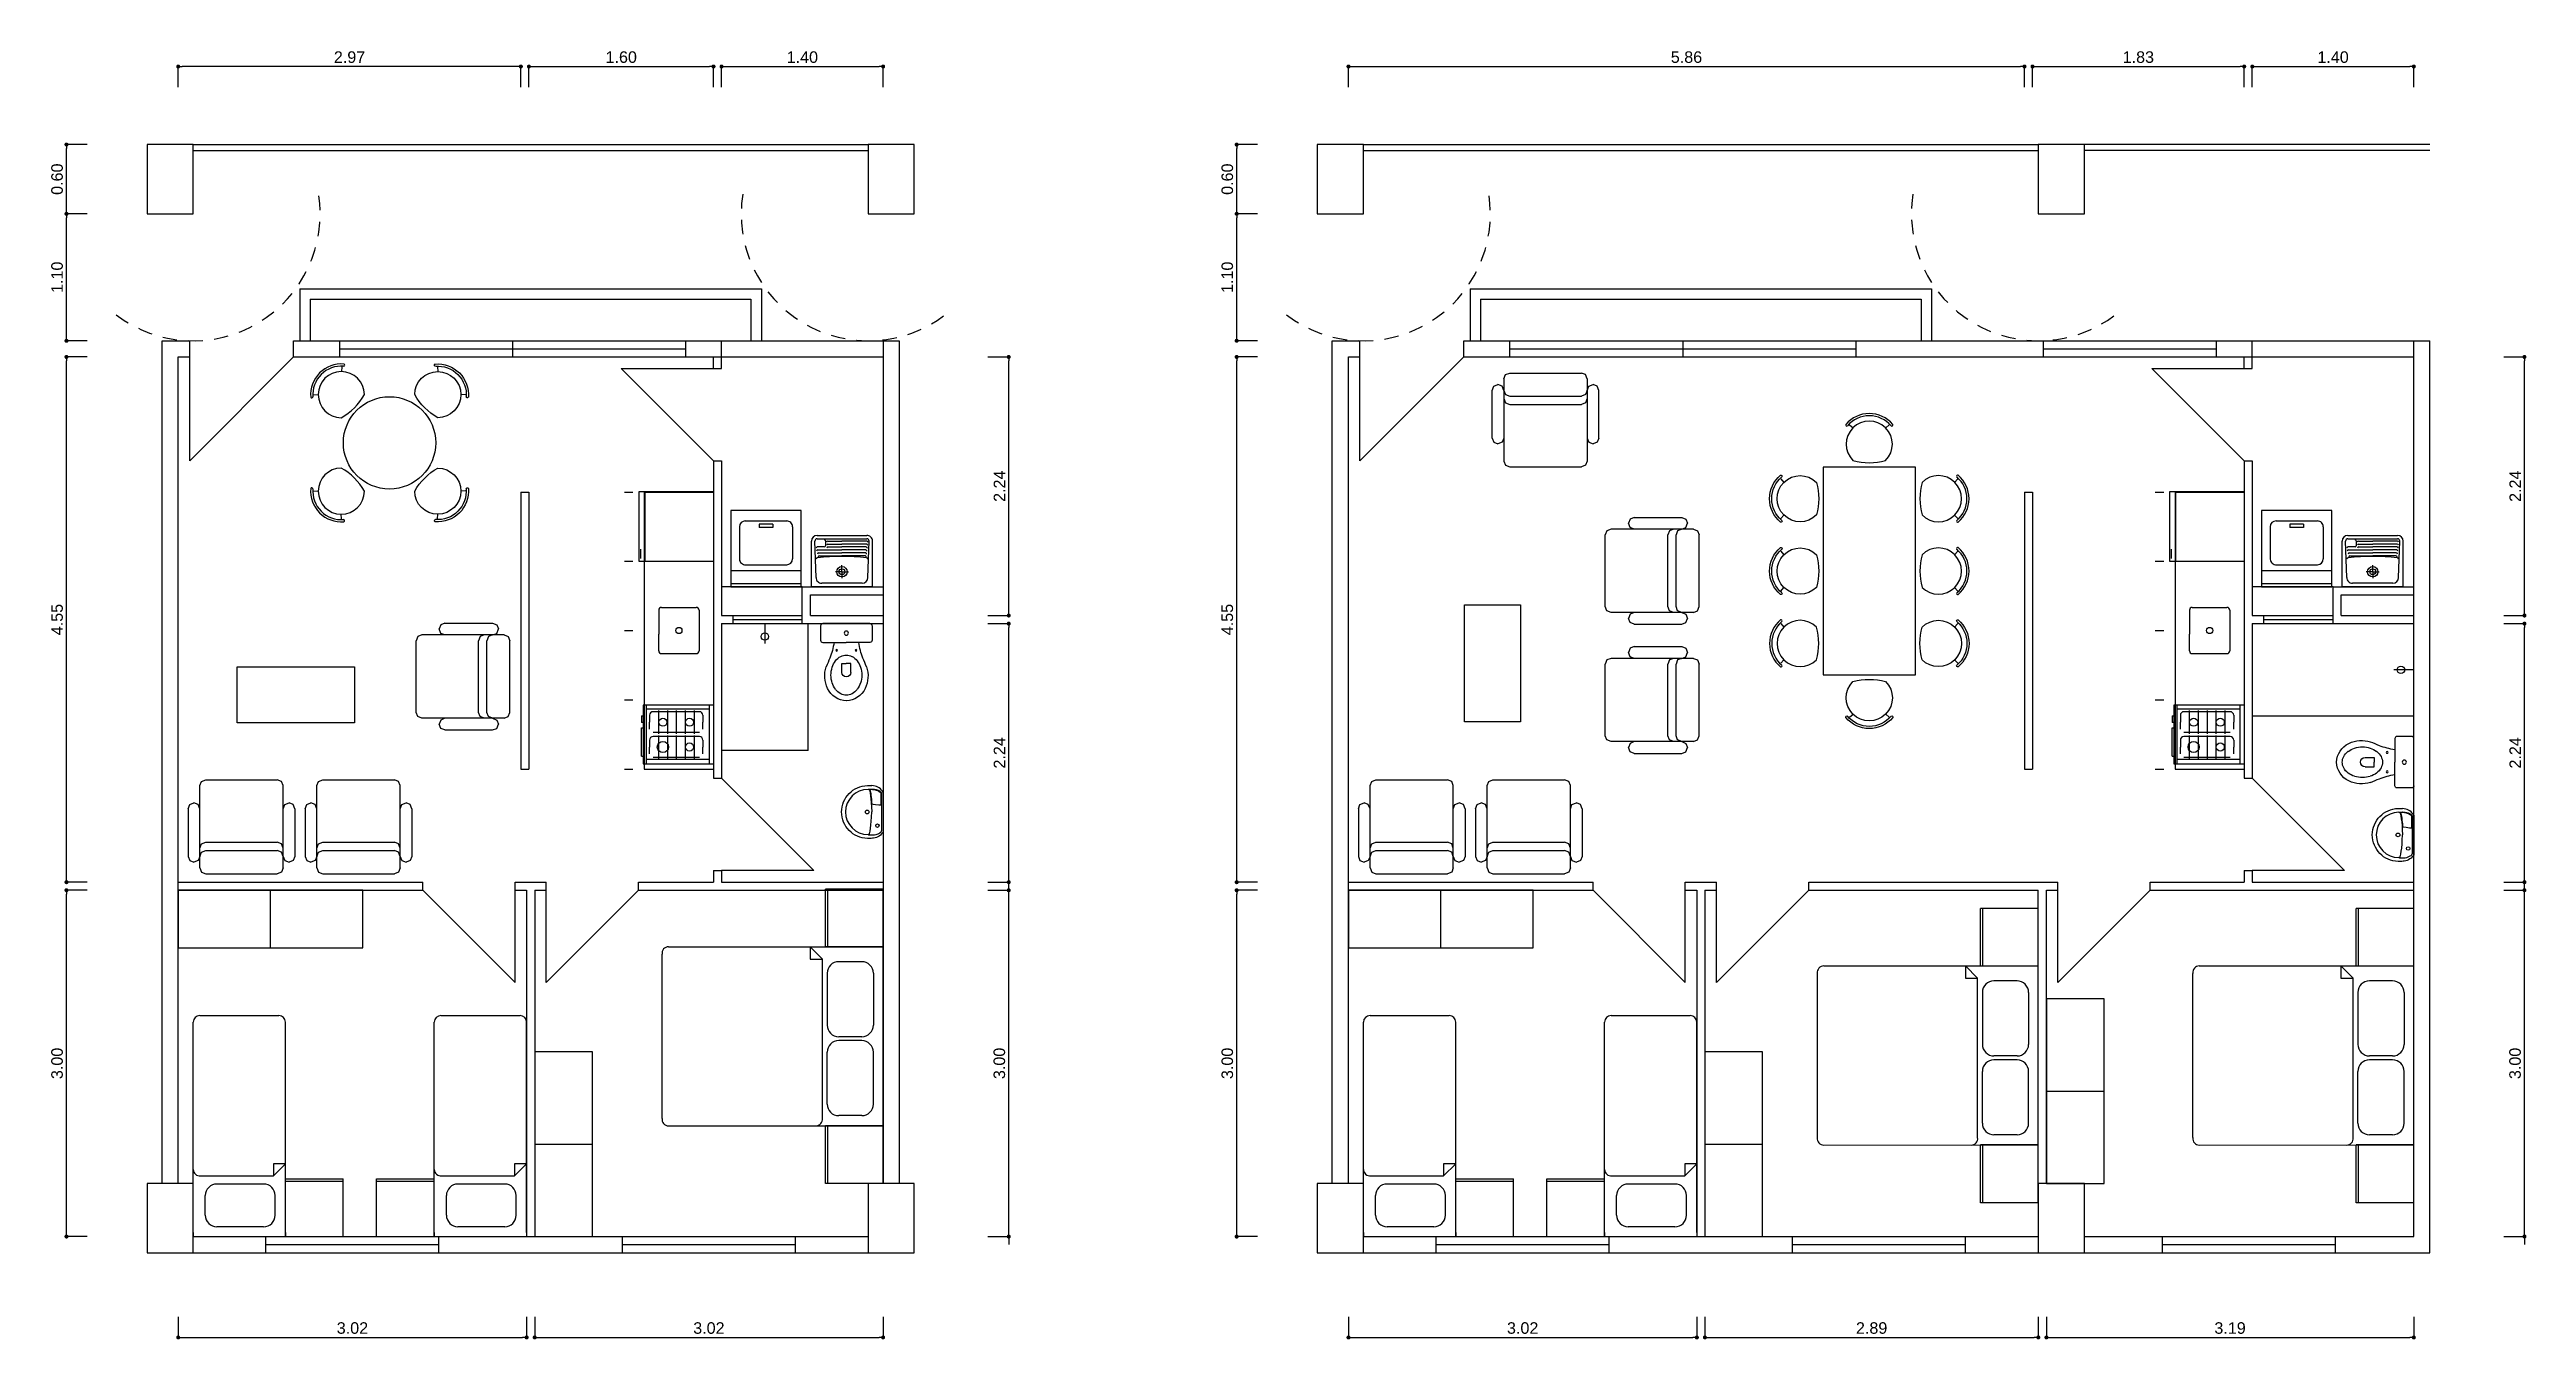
# Model space of a CAD drawing. Header units: inches. Extents: x 14 to 291, y -37 to 288.
# Drawn here: x 21.42 to 42.89, y -17.92 to -6.75 of the extents above; entities that cross this region are included whole.
import ezdxf

# ---------------------------------------------------------------- set-up
doc = ezdxf.new("R2010")
doc.units = ezdxf.units.IN
doc.header["$LTSCALE"] = 0.5
doc.header["$MEASUREMENT"] = 0
doc.header["$PDMODE"] = 98
doc.linetypes.add('HIDDEN', pattern=[0.375, 0.25, -0.125])
doc.layers.add('ar-mobiliario', color=7, linetype='Continuous')
doc.styles.get("Standard").update_dxf_attribs({"font": 'Arial.ttf'})
doc.dimstyles.new('Executivo 1-50', dxfattribs={"dimtxt": 0.1, "dimasz": 0.035, "dimexe": 0, "dimexo": 0.0625, "dimgap": 0.03, "dimtad": 1, "dimzin": 0, "dimdsep": 46, "dimtxsty": 'Standard', "dimblk": 'DOT', "dimcen": 0.09, "dimclrd": 8, "dimclre": 8, "dimadec": 0, "dimazin": 0, "dimtfac": 1, "dimtix": 1, "dimtmove": 2, "dimatfit": 3, "dimldrblk": 'DOT', "dimfxl": 0.18, "dimfxlon": 1, "dimtolj": 1, "dimtzin": 0, "dimarcsym": 0})

msp = doc.modelspace()

# ---------------------------------------------------------------- blocks, each defined once
blk = doc.blocks.new('_DOT')
at = {"color": 0, "linetype": 'ByBlock', "lineweight": -2}
blk.add_line((-0.5, 0), (-1, 0), dxfattribs=at)
at = {"color": 0, "linetype": 'ByBlock', "const_width": 0.5}
blk.add_lwpolyline([(-0.25, 0, 1), (0.25, 0, 1)], format="xyb", close=True, dxfattribs=at)
blk = doc.blocks.new('*D327')
at = {"color": 8, "lineweight": -2}
for p, q in [((22.538, -17.724), (22.538, -17.904)), ((25.558, -17.724), (25.558, -17.904)), ((22.573, -17.904), (25.523, -17.904))]:
    blk.add_line(p, q, dxfattribs=at)
at = {"layer": 'Defpoints', "color": 0}
for p in [(22.538, -16.57), (25.558, -17.03), (25.558, -17.904)]:
    blk.add_point(p, dxfattribs=at)
at = {"color": 8, "lineweight": -2, "xscale": 0.035, "yscale": 0.035, "zscale": 0.035, "rotation": 180}
blk.add_blockref('_DOT', (22.538, -17.904), dxfattribs=at)
at = {"color": 8, "lineweight": -2, "xscale": 0.035, "yscale": 0.035, "zscale": 0.035}
blk.add_blockref('_DOT', (25.558, -17.904), dxfattribs=at)
at = {"color": 0, "insert": (24.048, -17.823), "char_height": 0.1, "attachment_point": 5}
blk.add_mtext('\\A1;3.02', dxfattribs=at)
blk = doc.blocks.new('*D328')
at = {"color": 8, "lineweight": -2}
for p, q in [((25.628, -17.724), (25.628, -17.904)), ((28.648, -17.724), (28.648, -17.904)), ((25.663, -17.904), (28.613, -17.904))]:
    blk.add_line(p, q, dxfattribs=at)
at = {"layer": 'Defpoints', "color": 0}
for p in [(28.648, -16.57), (25.628, -17.03), (28.648, -17.904)]:
    blk.add_point(p, dxfattribs=at)
at = {"color": 8, "lineweight": -2, "xscale": 0.035, "yscale": 0.035, "zscale": 0.035, "rotation": 180}
blk.add_blockref('_DOT', (25.628, -17.904), dxfattribs=at)
at = {"color": 8, "lineweight": -2, "xscale": 0.035, "yscale": 0.035, "zscale": 0.035}
blk.add_blockref('_DOT', (28.648, -17.904), dxfattribs=at)
at = {"color": 0, "insert": (27.138, -17.823), "char_height": 0.1, "attachment_point": 5}
blk.add_mtext('\\A1;3.02', dxfattribs=at)
blk = doc.blocks.new('*D333')
at = {"color": 8, "lineweight": -2}
for p, q in [((21.749, -14.03), (21.569, -14.03)), ((21.569, -16.995), (21.569, -14.065)), ((21.749, -17.03), (21.569, -17.03))]:
    blk.add_line(p, q, dxfattribs=at)
at = {"layer": 'Defpoints', "color": 0}
for p in [(21.569, -14.03), (22.668, -14.03), (22.668, -17.03)]:
    blk.add_point(p, dxfattribs=at)
at = {"color": 8, "lineweight": -2, "xscale": 0.035, "yscale": 0.035, "zscale": 0.035}
for p, rotation in [((21.569, -14.03), 90), ((21.569, -17.03), 270)]:
    blk.add_blockref('_DOT', p, dxfattribs=dict(at, rotation=rotation))
at = {"color": 0, "insert": (21.488, -15.53), "char_height": 0.1, "attachment_point": 5, "rotation": 90}
blk.add_mtext('\\A1;3.00', dxfattribs=at)
blk = doc.blocks.new('*D334')
at = {"color": 8, "lineweight": -2}
for p, q in [((21.749, -9.41), (21.569, -9.41)), ((21.569, -13.925), (21.569, -9.445)), ((21.749, -13.96), (21.569, -13.96))]:
    blk.add_line(p, q, dxfattribs=at)
at = {"layer": 'Defpoints', "color": 0}
for p in [(21.569, -9.41), (23.538, -9.41), (22.538, -13.96)]:
    blk.add_point(p, dxfattribs=at)
at = {"color": 8, "lineweight": -2, "xscale": 0.035, "yscale": 0.035, "zscale": 0.035}
for p, rotation in [((21.569, -9.41), 90), ((21.569, -13.96), 270)]:
    blk.add_blockref('_DOT', p, dxfattribs=dict(at, rotation=rotation))
at = {"color": 0, "insert": (21.488, -11.685), "char_height": 0.1, "attachment_point": 5, "rotation": 90}
blk.add_mtext('\\A1;4.55', dxfattribs=at)
blk = doc.blocks.new('*D335')
at = {"color": 8, "lineweight": -2}
for p, q in [((22.538, -7.074), (22.538, -6.894)), ((25.473, -6.894), (22.573, -6.894)), ((25.508, -7.074), (25.508, -6.894))]:
    blk.add_line(p, q, dxfattribs=at)
at = {"layer": 'Defpoints', "color": 0}
for p in [(22.538, -6.894), (22.538, -10.58), (25.508, -10.58)]:
    blk.add_point(p, dxfattribs=at)
at = {"color": 8, "lineweight": -2, "xscale": 0.035, "yscale": 0.035, "zscale": 0.035, "rotation": 180}
blk.add_blockref('_DOT', (22.538, -6.894), dxfattribs=at)
at = {"color": 8, "lineweight": -2, "xscale": 0.035, "yscale": 0.035, "zscale": 0.035}
blk.add_blockref('_DOT', (25.508, -6.894), dxfattribs=at)
at = {"color": 0, "insert": (24.023, -6.813), "char_height": 0.1, "attachment_point": 5}
blk.add_mtext('\\A1;2.97', dxfattribs=at)
blk = doc.blocks.new('*D336')
at = {"color": 8, "lineweight": -2}
for p, q in [((25.578, -7.074), (25.578, -6.894)), ((25.613, -6.894), (27.143, -6.894)), ((27.178, -7.074), (27.178, -6.894))]:
    blk.add_line(p, q, dxfattribs=at)
at = {"layer": 'Defpoints', "color": 0}
for p in [(27.178, -6.894), (25.578, -10.58), (27.178, -10.58)]:
    blk.add_point(p, dxfattribs=at)
at = {"color": 8, "lineweight": -2, "xscale": 0.035, "yscale": 0.035, "zscale": 0.035, "rotation": 180}
blk.add_blockref('_DOT', (25.578, -6.894), dxfattribs=at)
at = {"color": 8, "lineweight": -2, "xscale": 0.035, "yscale": 0.035, "zscale": 0.035}
blk.add_blockref('_DOT', (27.178, -6.894), dxfattribs=at)
at = {"color": 0, "insert": (26.378, -6.813), "char_height": 0.1, "attachment_point": 5}
blk.add_mtext('\\A1;1.60', dxfattribs=at)
blk = doc.blocks.new('*D337')
at = {"color": 8, "lineweight": -2}
for p, q in [((27.248, -7.074), (27.248, -6.894)), ((27.283, -6.894), (28.613, -6.894)), ((28.648, -7.074), (28.648, -6.894))]:
    blk.add_line(p, q, dxfattribs=at)
at = {"layer": 'Defpoints', "color": 0}
for p in [(28.648, -6.894), (27.248, -9.41), (28.648, -9.27)]:
    blk.add_point(p, dxfattribs=at)
at = {"color": 8, "lineweight": -2, "xscale": 0.035, "yscale": 0.035, "zscale": 0.035, "rotation": 180}
blk.add_blockref('_DOT', (27.248, -6.894), dxfattribs=at)
at = {"color": 8, "lineweight": -2, "xscale": 0.035, "yscale": 0.035, "zscale": 0.035}
blk.add_blockref('_DOT', (28.648, -6.894), dxfattribs=at)
at = {"color": 0, "insert": (27.948, -6.813), "char_height": 0.1, "attachment_point": 5}
blk.add_mtext('\\A1;1.40', dxfattribs=at)
blk = doc.blocks.new('*D338')
at = {"color": 8, "lineweight": -2}
for p, q in [((29.557, -14.03), (29.737, -14.03)), ((29.737, -13.995), (29.737, -13.96)), ((29.737, -17.03), (29.737, -14.03)), ((29.557, -17.03), (29.737, -17.03)), ((29.737, -17.065), (29.737, -17.1))]:
    blk.add_line(p, q, dxfattribs=at)
at = {"layer": 'Defpoints', "color": 0}
for p in [(23.298, -14.03), (29.737, -14.03), (23.298, -17.03)]:
    blk.add_point(p, dxfattribs=at)
at = {"color": 8, "lineweight": -2, "xscale": 0.035, "yscale": 0.035, "zscale": 0.035}
for p, rotation in [((29.737, -14.03), 270), ((29.737, -17.03), 90)]:
    blk.add_blockref('_DOT', p, dxfattribs=dict(at, rotation=rotation))
at = {"color": 0, "insert": (29.656, -15.53), "char_height": 0.1, "attachment_point": 5, "rotation": 90}
blk.add_mtext('\\A1;3.00', dxfattribs=at)
blk = doc.blocks.new('*D339')
at = {"color": 8, "lineweight": -2}
for p, q in [((29.557, -11.72), (29.737, -11.72)), ((29.737, -13.925), (29.737, -11.755)), ((29.557, -13.96), (29.737, -13.96))]:
    blk.add_line(p, q, dxfattribs=at)
at = {"layer": 'Defpoints', "color": 0}
for p in [(27.348, -11.72), (29.737, -11.72), (28.648, -13.96)]:
    blk.add_point(p, dxfattribs=at)
at = {"color": 8, "lineweight": -2, "xscale": 0.035, "yscale": 0.035, "zscale": 0.035}
for p, rotation in [((29.737, -11.72), 90), ((29.737, -13.96), 270)]:
    blk.add_blockref('_DOT', p, dxfattribs=dict(at, rotation=rotation))
at = {"color": 0, "insert": (29.657, -12.84), "char_height": 0.1, "attachment_point": 5, "rotation": 90}
blk.add_mtext('\\A1;2.24', dxfattribs=at)
blk = doc.blocks.new('*D340')
at = {"color": 8, "lineweight": -2}
for p, q in [((29.557, -9.41), (29.737, -9.41)), ((29.737, -11.615), (29.737, -9.445)), ((29.557, -11.65), (29.737, -11.65))]:
    blk.add_line(p, q, dxfattribs=at)
at = {"layer": 'Defpoints', "color": 0}
for p in [(23.938, -9.41), (29.737, -9.41), (27.348, -11.65)]:
    blk.add_point(p, dxfattribs=at)
at = {"color": 8, "lineweight": -2, "xscale": 0.035, "yscale": 0.035, "zscale": 0.035}
for p, rotation in [((29.737, -9.41), 90), ((29.737, -11.65), 270)]:
    blk.add_blockref('_DOT', p, dxfattribs=dict(at, rotation=rotation))
at = {"color": 0, "insert": (29.657, -10.53), "char_height": 0.1, "attachment_point": 5, "rotation": 90}
blk.add_mtext('\\A1;2.24', dxfattribs=at)
blk = doc.blocks.new('chuveiro')
at = {"color": 0, "linetype": 'ByBlock', "lineweight": -2}
blk.add_line((0, 0), (0, -172), dxfattribs=at)
blk.add_circle((0, -112), 32.4, dxfattribs=at)
blk = doc.blocks.new('CP929_2')
at = {"color": 0, "linetype": 'ByBlock', "lineweight": -2}
for p, q in [((-0.222, -0.027), (-0.224, -0.035)), ((-0.224, -0.035), (-0.224, -0.159)), ((-0.224, -0.159), (-0.222, -0.167)), ((-0.218, -0.021), (-0.222, -0.027)), ((-0.222, -0.167), (-0.218, -0.173)), ((-0.212, -0.016), (-0.218, -0.021)), ((-0.218, -0.173), (-0.212, -0.177)), ((-0.204, -0.015), (-0.212, -0.016)), ((-0.212, -0.177), (-0.204, -0.179)), ((-0.204, -0.015), (0.204, -0.015)), ((-0.204, -0.179), (0, -0.179)), ((-0.103, -0.18), (-0.103, -0.179)), ((0.204, -0.179), (0, -0.179)), ((0.102, -0.18), (0.102, -0.179)), ((0.204, -0.015), (0.212, -0.016)), ((0.212, -0.177), (0.204, -0.179)), ((0.212, -0.016), (0.217, -0.021)), ((0.217, -0.173), (0.212, -0.177)), ((0.217, -0.021), (0.222, -0.027)), ((0.222, -0.167), (0.217, -0.173)), ((0.222, -0.027), (0.223, -0.035)), ((0.223, -0.159), (0.222, -0.167)), ((0.223, -0.035), (0.223, -0.159)), ((-0.04, -0.437), (-0.04, -0.36)), ((-0.04, -0.36), (0, -0.36)), ((0.04, -0.36), (0, -0.36)), ((0.04, -0.437), (0.04, -0.36))]:
    blk.add_line(p, q, dxfattribs=at)
for centre, radius in [((0, -0.097), 0.018), ((-0.084, -0.246), 0.00752), ((0.084, -0.246), 0.00752)]:
    blk.add_circle(centre, radius, dxfattribs=at)
for centre, radius, start, end in [((-0.859, -0.049), 0.763, 339.6909, 350.163), ((0.858, -0.049), 0.763, 189.837, 200.3091), ((0.067, -0.468), 0.255, 162.0904, 205.4458), ((-26.813, 10.724), 28.863, 337.3538, 337.5183), ((0.092, -0.461), 0.226, 162.3784, 180), ((0.047, -0.447), 0.178, 142.5178, 162.3784), ((0.018, -0.424), 0.142, 118.3761, 142.5178), ((0, -0.39), 0.103, 90, 118.3761), ((0, -0.39), 0.103, 61.6239, 90), ((-0.019, -0.424), 0.142, 37.4822, 61.6239), ((-0.048, -0.447), 0.178, 17.6216, 37.4822), ((-0.093, -0.461), 0.226, 0, 17.6216), ((26.812, 10.724), 28.863, 202.4817, 202.6462), ((-0.068, -0.468), 0.255, 334.5542, 17.9096), ((0.008, -0.495), 0.19, 205.7625, 267.2081), ((0.092, -0.461), 0.226, 180, 197.6216), ((0.047, -0.475), 0.178, 197.6216, 217.4822), ((0.018, -0.498), 0.142, 217.4822, 241.6239), ((0, -0.532), 0.103, 241.6239, 270), ((0, -0.437), 0.0404, 180, 360), ((0, -0.532), 0.103, 270, 298.3761), ((-0.009, -0.495), 0.19, 272.7919, 334.2375), ((-0.019, -0.498), 0.142, 298.3761, 322.5178), ((-0.048, -0.475), 0.178, 322.5178, 342.3784), ((-0.093, -0.461), 0.226, 342.3784, 360)]:
    blk.add_arc(centre, radius, start, end, dxfattribs=at)
blk = doc.blocks.new('L915')
at = {"color": 0, "linetype": 'ByBlock', "lineweight": -2}
for p, q in [((-0.172, 0), (-0.181, -0.006)), ((-0.172, 0), (0.172, 0)), ((0.172, 0), (0.181, -0.006)), ((-0.23, -0.114), (-0.229, -0.104)), ((-0.23, -0.125), (-0.23, -0.114)), ((-0.23, -0.136), (-0.23, -0.125)), ((-0.228, -0.159), (-0.23, -0.136)), ((-0.227, -0.083), (-0.229, -0.098)), ((-0.229, -0.104), (-0.229, -0.098)), ((-0.224, -0.181), (-0.228, -0.159)), ((-0.224, -0.07), (-0.227, -0.083)), ((-0.22, -0.058), (-0.224, -0.07)), ((-0.218, -0.203), (-0.224, -0.181)), ((-0.215, -0.046), (-0.22, -0.058)), ((-0.21, -0.223), (-0.218, -0.203)), ((-0.208, -0.034), (-0.215, -0.046)), ((-0.2, -0.023), (-0.208, -0.034)), ((-0.19, -0.013), (-0.2, -0.023)), ((-0.199, -0.097), (-0.198, -0.091)), ((-0.198, -0.102), (-0.199, -0.097)), ((-0.198, -0.084), (-0.197, -0.075)), ((-0.198, -0.091), (-0.198, -0.084)), ((-0.198, -0.108), (-0.198, -0.102)), ((-0.198, -0.113), (-0.198, -0.108)), ((-0.198, -0.119), (-0.198, -0.113)), ((-0.197, -0.125), (-0.198, -0.119)), ((-0.197, -0.075), (-0.194, -0.061)), ((-0.196, -0.13), (-0.197, -0.125)), ((-0.195, -0.125), (-0.196, -0.13)), ((-0.193, -0.122), (-0.195, -0.125)), ((-0.194, -0.061), (-0.191, -0.05)), ((-0.193, -0.093), (-0.194, -0.105)), ((-0.194, -0.105), (-0.194, -0.116)), ((-0.194, -0.116), (-0.184, -0.112)), ((-0.192, -0.08), (-0.193, -0.093)), ((-0.19, -0.118), (-0.193, -0.122)), ((-0.19, -0.067), (-0.192, -0.08)), ((-0.191, -0.05), (-0.188, -0.042)), ((-0.181, -0.006), (-0.19, -0.013)), ((-0.187, -0.056), (-0.19, -0.067)), ((-0.19, -0.118), (-0.166, -0.113)), ((-0.188, -0.042), (-0.182, -0.032)), ((-0.182, -0.046), (-0.187, -0.056)), ((-0.184, -0.112), (-0.173, -0.109)), ((-0.182, -0.032), (-0.177, -0.024)), ((-0.177, -0.036), (-0.182, -0.046)), ((-0.177, -0.024), (-0.171, -0.017)), ((-0.17, -0.026), (-0.177, -0.036)), ((-0.173, -0.109), (-0.161, -0.107)), ((-0.171, -0.017), (-0.164, -0.013)), ((-0.163, -0.018), (-0.17, -0.026)), ((-0.166, -0.113), (-0.141, -0.109)), ((-0.164, -0.013), (0.164, -0.013)), ((-0.127, -0.017), (-0.163, -0.018)), ((-0.161, -0.107), (-0.145, -0.105)), ((-0.145, -0.105), (-0.128, -0.103)), ((-0.141, -0.109), (-0.114, -0.105)), ((-0.128, -0.103), (-0.11, -0.101)), ((-0.096, -0.017), (-0.127, -0.017)), ((-0.114, -0.105), (-0.078, -0.102)), ((-0.11, -0.101), (-0.095, -0.099)), ((-0.061, -0.017), (-0.096, -0.017)), ((-0.095, -0.099), (-0.078, -0.099)), ((-0.078, -0.099), (-0.071, -0.098)), ((-0.078, -0.102), (-0.045, -0.1)), ((-0.071, -0.098), (-0.069, -0.09)), ((-0.069, -0.09), (-0.066, -0.067)), ((-0.066, -0.067), (-0.063, -0.037)), ((-0.063, -0.037), (-0.061, -0.017)), ((-0.045, -0.1), (0, -0.098)), ((0.045, -0.1), (0, -0.098)), ((0.078, -0.102), (0.045, -0.1)), ((0.114, -0.105), (0.078, -0.102)), ((0.141, -0.109), (0.114, -0.105)), ((0.166, -0.113), (0.141, -0.109)), ((0.171, -0.017), (0.164, -0.013)), ((0.19, -0.118), (0.166, -0.113)), ((0.177, -0.024), (0.171, -0.017)), ((0.182, -0.032), (0.177, -0.024)), ((0.181, -0.006), (0.19, -0.013)), ((0.188, -0.042), (0.182, -0.032)), ((0.191, -0.05), (0.188, -0.042)), ((0.19, -0.013), (0.2, -0.023)), ((0.19, -0.118), (0.193, -0.122)), ((0.194, -0.061), (0.191, -0.05)), ((0.193, -0.122), (0.195, -0.125)), ((0.197, -0.075), (0.194, -0.061)), ((0.195, -0.125), (0.196, -0.13)), ((0.196, -0.13), (0.197, -0.125)), ((0.198, -0.084), (0.197, -0.075)), ((0.197, -0.125), (0.198, -0.119)), ((0.198, -0.091), (0.198, -0.084)), ((0.199, -0.097), (0.198, -0.091)), ((0.198, -0.102), (0.199, -0.097)), ((0.198, -0.108), (0.198, -0.102)), ((0.198, -0.113), (0.198, -0.108)), ((0.198, -0.119), (0.198, -0.113)), ((0.2, -0.023), (0.208, -0.034)), ((0.208, -0.034), (0.215, -0.046)), ((0.218, -0.203), (0.21, -0.223)), ((0.215, -0.046), (0.22, -0.058)), ((0.224, -0.181), (0.218, -0.203)), ((0.22, -0.058), (0.224, -0.07)), ((0.224, -0.07), (0.227, -0.083)), ((0.228, -0.159), (0.224, -0.181)), ((0.227, -0.083), (0.228, -0.093)), ((0.228, -0.093), (0.229, -0.104)), ((0.23, -0.136), (0.228, -0.159)), ((0.229, -0.104), (0.23, -0.114)), ((0.23, -0.114), (0.23, -0.125)), ((0.23, -0.125), (0.23, -0.136)), ((-0.2, -0.243), (-0.21, -0.223)), ((-0.189, -0.262), (-0.2, -0.243)), ((-0.175, -0.278), (-0.189, -0.262)), ((-0.16, -0.295), (-0.175, -0.278)), ((-0.144, -0.309), (-0.16, -0.295)), ((-0.127, -0.322), (-0.144, -0.309)), ((-0.108, -0.333), (-0.127, -0.322)), ((-0.088, -0.342), (-0.108, -0.333)), ((-0.067, -0.35), (-0.088, -0.342)), ((-0.046, -0.355), (-0.067, -0.35)), ((-0.023, -0.359), (-0.046, -0.355)), ((0, -0.36), (-0.023, -0.359)), ((0.023, -0.359), (0, -0.36)), ((0.046, -0.355), (0.023, -0.359)), ((0.067, -0.35), (0.046, -0.355)), ((0.088, -0.342), (0.067, -0.35)), ((0.107, -0.333), (0.088, -0.342)), ((0.127, -0.322), (0.107, -0.333)), ((0.144, -0.309), (0.127, -0.322)), ((0.16, -0.295), (0.144, -0.309)), ((0.175, -0.278), (0.16, -0.295)), ((0.189, -0.262), (0.175, -0.278)), ((0.2, -0.243), (0.189, -0.262)), ((0.21, -0.223), (0.2, -0.243))]:
    blk.add_line(p, q, dxfattribs=at)
for centre, radius in [((0, -0.137), 0.0161), ((0.118, -0.049), 0.0151)]:
    blk.add_circle(centre, radius, dxfattribs=at)
blk.add_arc((0, -0.13), 0.196, 180, 0, dxfattribs=at)
blk = doc.blocks.new('PSR_Fogão4 bocas', base_point=(23.006, 28.013))
at = {"color": 0, "linetype": 'ByBlock', "lineweight": -2}
for p, q in [((23.006, 28.623), (23.516, 28.623)), ((23.006, 28.623), (23.006, 28.013)), ((23.006, 28.585), (23.516, 28.585)), ((23.043, 28.585), (23.043, 28.039)), ((23.479, 28.585), (23.479, 28.039)), ((23.516, 28.013), (23.516, 28.623)), ((23.054, 28.454), (23.255, 28.454)), ((23.054, 28.377), (23.255, 28.377)), ((23.064, 28.501), (23.064, 28.099)), ((23.094, 28.531), (23.155, 28.531)), ((23.215, 28.531), (23.155, 28.531)), ((23.245, 28.501), (23.245, 28.099)), ((23.269, 28.454), (23.47, 28.454)), ((23.269, 28.377), (23.47, 28.377)), ((23.28, 28.501), (23.28, 28.099)), ((23.31, 28.531), (23.37, 28.531)), ((23.43, 28.531), (23.37, 28.531)), ((23.46, 28.501), (23.46, 28.099)), ((23.054, 28.3), (23.255, 28.3)), ((23.054, 28.223), (23.255, 28.223)), ((23.054, 28.146), (23.255, 28.146)), ((23.269, 28.3), (23.47, 28.3)), ((23.269, 28.223), (23.47, 28.223)), ((23.269, 28.146), (23.47, 28.146)), ((23.006, 28.039), (23.516, 28.039)), ((23.006, 28.013), (23.516, 28.013)), ((23.094, 28.069), (23.155, 28.069)), ((23.099, 27.998), (23.099, 28.013)), ((23.099, 27.998), (23.159, 27.998)), ((23.215, 28.069), (23.155, 28.069)), ((23.159, 28.013), (23.159, 27.998)), ((23.204, 27.998), (23.204, 28.013)), ((23.449, 27.998), (23.204, 27.998)), ((23.31, 28.069), (23.37, 28.069)), ((23.43, 28.069), (23.37, 28.069)), ((23.449, 27.998), (23.449, 28.013))]:
    blk.add_line(p, q, dxfattribs=at)
for centre, radius in [((23.155, 28.415), 0.035), ((23.37, 28.415), 0.035), ((23.155, 28.184), 0.035), ((23.37, 28.184), 0.0487)]:
    blk.add_circle(centre, radius, dxfattribs=at)
for centre, start, end in [((23.094, 28.501), 90, 180), ((23.31, 28.501), 90, 180), ((23.094, 28.099), 180, 270), ((23.31, 28.099), 180, 270)]:
    blk.add_arc(centre, 0.03, start, end, dxfattribs=at)
blk = doc.blocks.new('PSR_cuba cozinha', base_point=(23.006, 28.013))
at = {"layer": 'ar-mobiliario', "color": 0, "linetype": 'ByBlock', "lineweight": -2}
for p, q in [((23.11, 28.569), (23.41, 28.569)), ((23.085, 28.544), (23.085, 28.337)), ((23.435, 28.544), (23.435, 28.194)), ((23.085, 28.194), (23.085, 28.337)), ((23.11, 28.169), (23.41, 28.169))]:
    blk.add_line(p, q, dxfattribs=at)
blk.add_circle((23.26, 28.369), 0.0269, dxfattribs=at)
for centre, start, end in [((23.11, 28.544), 90, 180), ((23.41, 28.544), 0, 90), ((23.11, 28.194), 180, 270), ((23.41, 28.194), 270, 0)]:
    blk.add_arc(centre, 0.025, start, end, dxfattribs=at)
blk = doc.blocks.new('PSR_Tanque 25L', base_point=(23.006, 28.013))
at = {"color": 0, "linetype": 'ByBlock', "lineweight": -2}
for p, q in [((22.871, 28.408), (23.401, 28.408)), ((22.871, 28.408), (22.871, 28.013)), ((22.961, 28.378), (23.311, 28.378)), ((23.194, 28.408), (23.248, 28.408)), ((23.401, 28.408), (23.401, 28.013)), ((22.911, 28.328), (22.901, 28.013)), ((22.935, 28.141), (23.136, 28.141)), ((23.136, 28.278), (23.08, 28.278)), ((23.136, 28.278), (23.136, 28.334)), ((23.136, 28.278), (23.192, 28.278)), ((23.136, 28.278), (23.136, 28.222)), ((23.333, 28.141), (23.136, 28.141)), ((23.361, 28.328), (23.371, 28.013)), ((22.921, 28.013), (23.136, 28.013)), ((23.351, 27.993), (22.921, 27.993)), ((23.351, 27.963), (22.921, 27.963)), ((22.923, 28.039), (23.136, 28.039)), ((22.926, 28.064), (23.136, 28.064)), ((22.929, 28.09), (23.136, 28.09)), ((22.932, 28.115), (23.136, 28.115)), ((23.339, 28.115), (23.136, 28.115)), ((23.346, 28.09), (23.136, 28.09)), ((23.257, 28.064), (23.136, 28.064)), ((23.258, 28.039), (23.136, 28.039)), ((23.26, 28.013), (23.136, 28.013)), ((23.279, 28.012), (23.279, 28.054)), ((23.289, 28.064), (23.351, 28.064))]:
    blk.add_line(p, q, dxfattribs=at)
for radius in [0.0452, 0.025]:
    blk.add_circle((23.136, 28.278), radius, dxfattribs=at)
for centre, radius, start, end in [((22.961, 28.328), 0.05, 90, 180), ((23.311, 28.328), 0.05, 0, 90), ((22.922, 28.169), 0.01, 180, 270), ((23.095, 29.402), 1.255, 262.0871, 271.891), ((22.935, 28.151), 0.01, 180, 270), ((23.177, 29.402), 1.255, 268.109, 277.9129), ((23.333, 28.151), 0.01, 270, 0), ((23.35, 28.169), 0.01, 270, 0), ((22.921, 28.013), 0.05, 180, 270), ((22.921, 28.013), 0.02, 178.6718, 270), ((22.921, 28.023), 0.01, 180, 270), ((22.923, 28.049), 0.01, 180, 270), ((22.926, 28.074), 0.01, 180, 270), ((22.929, 28.1), 0.01, 180, 270), ((22.932, 28.125), 0.01, 180, 270), ((23.257, 28.074), 0.01, 270, 0), ((23.258, 28.049), 0.01, 270, 0), ((23.26, 28.023), 0.01, 270, 0), ((23.289, 28.054), 0.01, 90, 180), ((23.289, 28.012), 0.01, 180, 270), ((23.339, 28.125), 0.01, 270, 0), ((23.346, 28.1), 0.01, 270, 0), ((23.351, 28.074), 0.01, 270, 0), ((23.351, 28.013), 0.05, 270, 0), ((23.351, 28.012), 0.02, 270, 1.3282)]:
    blk.add_arc(centre, radius, start, end, dxfattribs=at)
blk = doc.blocks.new('PSN_WasherDryer Vert', base_point=(23.006, 28.013))
at = {"color": 0, "linetype": 'ByBlock', "lineweight": -2}
for p, q in [((23.615, 28.673), (23.006, 28.673)), ((23.006, 28.673), (23.006, 28.013)), ((23.131, 28.583), (23.49, 28.583)), ((23.615, 28.013), (23.615, 28.673)), ((23.081, 28.532), (23.081, 28.251)), ((23.37, 28.554), (23.25, 28.554)), ((23.25, 28.554), (23.25, 28.527)), ((23.37, 28.527), (23.25, 28.527)), ((23.37, 28.554), (23.37, 28.527)), ((23.54, 28.532), (23.54, 28.254)), ((23.006, 28.153), (23.615, 28.153)), ((23.136, 28.203), (23.49, 28.203)), ((23.006, 28.04), (23.615, 28.04)), ((23.006, 28.013), (23.615, 28.013))]:
    blk.add_line(p, q, dxfattribs=at)
for centre, radius, start, end in [((23.131, 28.532), 0.0508, 90, 180), ((23.49, 28.532), 0.0508, 360, 90), ((23.131, 28.254), 0.0509, 183.5763, 274.7637), ((23.49, 28.254), 0.0508, 270, 0)]:
    blk.add_arc(centre, radius, start, end, dxfattribs=at)
blk = doc.blocks.new('PSR_Fridge 1Door', base_point=(23.006, 28.013))
at = {"color": 0, "linetype": 'ByBlock', "lineweight": -2}
for p, q in [((23.061, 28.661), (23.061, 28.013)), ((23.061, 28.661), (23.661, 28.661)), ((23.661, 28.013), (23.661, 28.661)), ((23.061, 28.064), (23.661, 28.064)), ((23.061, 28.013), (23.661, 28.013)), ((23.557, 28.028), (23.638, 28.028))]:
    blk.add_line(p, q, dxfattribs=at)
blk = doc.blocks.new('PSR_Double Bed', base_point=(23.006, 28.013))
at = {"color": 0, "linetype": 'ByBlock', "lineweight": -2}
for p, q in [((23.059, 28.245), (23.059, 29.668)), ((23.115, 29.732), (24.94, 29.732)), ((24.448, 29.626), (24.343, 29.732)), ((24.343, 29.732), (24.343, 29.626)), ((24.94, 29.732), (24.974, 29.732)), ((24.974, 28.182), (24.974, 29.732)), ((24.343, 29.626), (24.448, 29.626)), ((24.448, 28.245), (24.448, 29.626)), ((24.49, 29.503), (24.49, 29.053)), ((24.79, 29.603), (24.59, 29.603)), ((24.89, 29.503), (24.89, 29.053)), ((24.49, 28.369), (24.49, 28.819)), ((24.79, 28.953), (24.59, 28.953)), ((24.79, 28.919), (24.59, 28.919)), ((24.89, 28.369), (24.89, 28.819)), ((23.115, 28.181), (24.94, 28.182)), ((24.79, 28.269), (24.59, 28.269)), ((24.94, 28.182), (24.974, 28.182))]:
    blk.add_line(p, q, dxfattribs=at)
for centre, radius, start, end in [((23.115, 29.675), 0.0571, 90, 187.1348), ((24.59, 29.503), 0.1, 90, 180), ((24.79, 29.503), 0.1, 360, 90), ((24.59, 29.053), 0.1, 180, 270), ((24.79, 29.053), 0.1, 270, 360), ((24.59, 28.819), 0.1, 90, 180), ((24.79, 28.819), 0.1, 0, 90), ((24.59, 28.369), 0.1, 180, 270), ((24.79, 28.369), 0.1, 270, 0), ((23.115, 28.238), 0.0571, 172.8651, 270), ((24.392, 28.238), 0.0571, 270, 7.1348)]:
    blk.add_arc(centre, radius, start, end, dxfattribs=at)
blk = doc.blocks.new('Cab Base 1D-Drawer_2', base_point=(23.006, 28.013))
at = {"layer": 'ar-mobiliario', "color": 0, "linetype": 'ByBlock', "lineweight": -2}
for p, q in [((23.006, 28.513), (23.506, 28.513)), ((23.006, 28.013), (23.006, 28.513)), ((23.006, 28.493), (23.506, 28.493)), ((23.506, 28.013), (23.506, 28.513)), ((23.006, 28.013), (23.506, 28.013))]:
    blk.add_line(p, q, dxfattribs=at)
blk = doc.blocks.new('PSN_Single Bed', base_point=(23.006, 28.013))
at = {"layer": 'ar-mobiliario', "color": 0, "linetype": 'ByBlock', "lineweight": -2}
for p, q in [((23.193, 29.912), (23.193, 29.946)), ((23.993, 29.946), (23.193, 29.946)), ((23.193, 29.912), (23.193, 28.088)), ((23.383, 29.861), (23.788, 29.861)), ((23.993, 29.912), (23.993, 29.946)), ((23.993, 29.912), (23.993, 28.088)), ((23.283, 29.761), (23.283, 29.591)), ((23.888, 29.761), (23.888, 29.591)), ((23.298, 29.42), (23.193, 29.315)), ((23.298, 29.315), (23.298, 29.42)), ((23.929, 29.42), (23.298, 29.42)), ((23.383, 29.491), (23.788, 29.491)), ((23.193, 29.315), (23.298, 29.315)), ((23.936, 28.031), (23.25, 28.031))]:
    blk.add_line(p, q, dxfattribs=at)
for centre, radius, start, end in [((23.383, 29.761), 0.1, 90, 180), ((23.788, 29.761), 0.1, 0, 90), ((23.383, 29.591), 0.1, 180, 270), ((23.788, 29.591), 0.1, 270, 0), ((23.936, 29.364), 0.0571, 0, 97.1348), ((23.25, 28.088), 0.057, 180, 270), ((23.936, 28.088), 0.057, 270, 0)]:
    blk.add_arc(centre, radius, start, end, dxfattribs=at)
blk = doc.blocks.new('SLAB_19', base_point=(-13.105, -3.32))
at = {"color": 0, "linetype": 'ByBlock', "lineweight": -2}
blk.add_line((-12.305, -3.32), (-12.305, -3.82), dxfattribs=at)
at = {"color": 0, "linetype": 'ByBlock', "lineweight": -2, "flags": 128}
blk.add_lwpolyline([(-13.105, -3.32), (-13.105, -3.82), (-11.505, -3.82), (-11.505, -3.32)], close=True, dxfattribs=at)
blk = doc.blocks.new('PSN_LoveSeat Basic', base_point=(23.006, 28.013))
at = {"layer": 'ar-mobiliario', "color": 0, "linetype": 'ByBlock', "lineweight": -2}
for p, q in [((23.006, 28.776), (23.02, 28.812)), ((23.006, 28.063), (23.006, 28.776)), ((23.02, 28.812), (23.056, 28.826)), ((23.056, 28.826), (23.677, 28.826)), ((23.713, 28.812), (23.677, 28.826)), ((23.727, 28.776), (23.713, 28.812)), ((23.727, 28.063), (23.727, 28.776)), ((22.904, 28.576), (22.918, 28.612)), ((22.904, 28.576), (22.904, 28.163)), ((22.918, 28.612), (22.954, 28.626)), ((22.99, 28.612), (22.954, 28.626)), ((23.006, 28.576), (22.99, 28.612)), ((23.727, 28.576), (23.741, 28.612)), ((23.741, 28.612), (23.779, 28.626)), ((23.815, 28.612), (23.779, 28.626)), ((23.829, 28.576), (23.815, 28.612)), ((23.829, 28.576), (23.829, 28.163)), ((22.904, 28.163), (22.918, 28.127)), ((22.918, 28.127), (22.954, 28.113)), ((22.99, 28.127), (22.954, 28.113)), ((23.006, 28.163), (22.99, 28.127)), ((23.006, 28.235), (23.02, 28.271)), ((23.006, 28.163), (23.02, 28.199)), ((23.02, 28.271), (23.056, 28.285)), ((23.02, 28.199), (23.056, 28.213)), ((23.056, 28.285), (23.677, 28.285)), ((23.056, 28.213), (23.677, 28.213)), ((23.713, 28.271), (23.677, 28.285)), ((23.713, 28.199), (23.677, 28.213)), ((23.727, 28.235), (23.713, 28.271)), ((23.727, 28.163), (23.713, 28.199)), ((23.727, 28.163), (23.741, 28.127)), ((23.741, 28.127), (23.779, 28.113)), ((23.815, 28.127), (23.779, 28.113)), ((23.829, 28.163), (23.815, 28.127)), ((23.006, 28.063), (23.02, 28.027)), ((23.02, 28.027), (23.056, 28.013)), ((23.056, 28.013), (23.677, 28.013)), ((23.713, 28.027), (23.677, 28.013)), ((23.727, 28.063), (23.713, 28.027))]:
    blk.add_line(p, q, dxfattribs=at)
blk = doc.blocks.new('PSR_Chair Round', base_point=(23.006, 28.013))
at = {"layer": 'ar-mobiliario', "color": 0, "lineweight": -2}
for p, q in [((22.833, 27.545), (22.864, 27.572)), ((23.178, 27.545), (23.147, 27.572))]:
    blk.add_line(p, q, dxfattribs=at)
for centre, radius, start, end in [((23.006, 27.713), 0.2, 135, 45), ((23.006, 27.328), 0.545, 74.9643, 105.0357), ((22.811, 27.546), 0.00983, 52.4054, 207.8484), ((23.006, 27.713), 0.266, 220.127, 319.873), ((23.006, 27.713), 0.247, 220.127, 319.873), ((23.2, 27.546), 0.00983, 332.1516, 127.5946)]:
    blk.add_arc(centre, radius, start, end, dxfattribs=at)
blk = doc.blocks.new('*D361')
at = {"color": 8, "lineweight": -2}
for p, q in [((32.682, -17.724), (32.682, -17.904)), ((35.702, -17.724), (35.702, -17.904)), ((32.717, -17.904), (35.667, -17.904))]:
    blk.add_line(p, q, dxfattribs=at)
at = {"layer": 'Defpoints', "color": 0}
for p in [(32.682, -16.57), (35.702, -17.03), (35.702, -17.904)]:
    blk.add_point(p, dxfattribs=at)
at = {"color": 8, "lineweight": -2, "xscale": 0.035, "yscale": 0.035, "zscale": 0.035, "rotation": 180}
blk.add_blockref('_DOT', (32.682, -17.904), dxfattribs=at)
at = {"color": 8, "lineweight": -2, "xscale": 0.035, "yscale": 0.035, "zscale": 0.035}
blk.add_blockref('_DOT', (35.702, -17.904), dxfattribs=at)
at = {"color": 0, "insert": (34.192, -17.823), "char_height": 0.1, "attachment_point": 5}
blk.add_mtext('\\A1;3.02', dxfattribs=at)
blk = doc.blocks.new('*D363')
at = {"color": 8, "lineweight": -2}
for p, q in [((31.893, -14.03), (31.713, -14.03)), ((31.713, -16.995), (31.713, -14.065)), ((31.893, -17.03), (31.713, -17.03))]:
    blk.add_line(p, q, dxfattribs=at)
at = {"layer": 'Defpoints', "color": 0}
for p in [(31.713, -14.03), (32.812, -14.03), (32.812, -17.03)]:
    blk.add_point(p, dxfattribs=at)
at = {"color": 8, "lineweight": -2, "xscale": 0.035, "yscale": 0.035, "zscale": 0.035}
for p, rotation in [((31.713, -14.03), 90), ((31.713, -17.03), 270)]:
    blk.add_blockref('_DOT', p, dxfattribs=dict(at, rotation=rotation))
at = {"color": 0, "insert": (31.632, -15.53), "char_height": 0.1, "attachment_point": 5, "rotation": 90}
blk.add_mtext('\\A1;3.00', dxfattribs=at)
blk = doc.blocks.new('*D364')
at = {"color": 8, "lineweight": -2}
for p, q in [((31.893, -9.41), (31.713, -9.41)), ((31.713, -13.925), (31.713, -9.445)), ((31.893, -13.96), (31.713, -13.96))]:
    blk.add_line(p, q, dxfattribs=at)
at = {"layer": 'Defpoints', "color": 0}
for p in [(31.713, -9.41), (33.682, -9.41), (32.682, -13.96)]:
    blk.add_point(p, dxfattribs=at)
at = {"color": 8, "lineweight": -2, "xscale": 0.035, "yscale": 0.035, "zscale": 0.035}
for p, rotation in [((31.713, -9.41), 90), ((31.713, -13.96), 270)]:
    blk.add_blockref('_DOT', p, dxfattribs=dict(at, rotation=rotation))
at = {"color": 0, "insert": (31.632, -11.685), "char_height": 0.1, "attachment_point": 5, "rotation": 90}
blk.add_mtext('\\A1;4.55', dxfattribs=at)
blk = doc.blocks.new('*D373')
at = {"color": 8, "lineweight": -2}
for p, q in [((35.772, -17.724), (35.772, -17.904)), ((38.662, -17.724), (38.662, -17.904)), ((35.807, -17.904), (38.627, -17.904))]:
    blk.add_line(p, q, dxfattribs=at)
at = {"layer": 'Defpoints', "color": 0}
for p in [(35.772, -17.03), (38.662, -17.03), (38.662, -17.904)]:
    blk.add_point(p, dxfattribs=at)
at = {"color": 8, "lineweight": -2, "xscale": 0.035, "yscale": 0.035, "zscale": 0.035, "rotation": 180}
blk.add_blockref('_DOT', (35.772, -17.904), dxfattribs=at)
at = {"color": 8, "lineweight": -2, "xscale": 0.035, "yscale": 0.035, "zscale": 0.035}
blk.add_blockref('_DOT', (38.662, -17.904), dxfattribs=at)
at = {"color": 0, "insert": (37.217, -17.823), "char_height": 0.1, "attachment_point": 5}
blk.add_mtext('\\A1;2.89', dxfattribs=at)
blk = doc.blocks.new('*D374')
at = {"color": 8, "lineweight": -2}
for p, q in [((38.732, -17.724), (38.732, -17.904)), ((41.917, -17.724), (41.917, -17.904)), ((38.767, -17.904), (41.882, -17.904))]:
    blk.add_line(p, q, dxfattribs=at)
at = {"layer": 'Defpoints', "color": 0}
for p in [(38.732, -16.57), (41.917, -17.03), (41.917, -17.904)]:
    blk.add_point(p, dxfattribs=at)
at = {"color": 8, "lineweight": -2, "xscale": 0.035, "yscale": 0.035, "zscale": 0.035, "rotation": 180}
blk.add_blockref('_DOT', (38.732, -17.904), dxfattribs=at)
at = {"color": 8, "lineweight": -2, "xscale": 0.035, "yscale": 0.035, "zscale": 0.035}
blk.add_blockref('_DOT', (41.917, -17.904), dxfattribs=at)
at = {"color": 0, "insert": (40.324, -17.823), "char_height": 0.1, "attachment_point": 5}
blk.add_mtext('\\A1;3.19', dxfattribs=at)
blk = doc.blocks.new('*D375')
at = {"color": 8, "lineweight": -2}
for p, q in [((42.696, -14.03), (42.876, -14.03)), ((42.876, -13.995), (42.876, -13.96)), ((42.876, -17.03), (42.876, -14.03)), ((42.696, -17.03), (42.876, -17.03)), ((42.876, -17.065), (42.876, -17.1))]:
    blk.add_line(p, q, dxfattribs=at)
at = {"layer": 'Defpoints', "color": 0}
for p in [(41.917, -14.03), (42.876, -14.03), (41.917, -17.03)]:
    blk.add_point(p, dxfattribs=at)
at = {"color": 8, "lineweight": -2, "xscale": 0.035, "yscale": 0.035, "zscale": 0.035}
for p, rotation in [((42.876, -14.03), 270), ((42.876, -17.03), 90)]:
    blk.add_blockref('_DOT', p, dxfattribs=dict(at, rotation=rotation))
at = {"color": 0, "insert": (42.795, -15.53), "char_height": 0.1, "attachment_point": 5, "rotation": 90}
blk.add_mtext('\\A1;3.00', dxfattribs=at)
blk = doc.blocks.new('*D376')
at = {"color": 8, "lineweight": -2}
for p, q in [((42.696, -11.72), (42.876, -11.72)), ((42.876, -13.925), (42.876, -11.755)), ((42.696, -13.96), (42.876, -13.96))]:
    blk.add_line(p, q, dxfattribs=at)
at = {"layer": 'Defpoints', "color": 0}
for p in [(41.917, -11.72), (42.876, -11.72), (41.917, -13.96)]:
    blk.add_point(p, dxfattribs=at)
at = {"color": 8, "lineweight": -2, "xscale": 0.035, "yscale": 0.035, "zscale": 0.035}
for p, rotation in [((42.876, -11.72), 90), ((42.876, -13.96), 270)]:
    blk.add_blockref('_DOT', p, dxfattribs=dict(at, rotation=rotation))
at = {"color": 0, "insert": (42.796, -12.84), "char_height": 0.1, "attachment_point": 5, "rotation": 90}
blk.add_mtext('\\A1;2.24', dxfattribs=at)
blk = doc.blocks.new('*D377')
at = {"color": 8, "lineweight": -2}
for p, q in [((42.696, -9.41), (42.876, -9.41)), ((42.876, -11.615), (42.876, -9.445)), ((42.696, -11.65), (42.876, -11.65))]:
    blk.add_line(p, q, dxfattribs=at)
at = {"layer": 'Defpoints', "color": 0}
for p in [(41.917, -9.41), (42.876, -9.41), (41.917, -11.65)]:
    blk.add_point(p, dxfattribs=at)
at = {"color": 8, "lineweight": -2, "xscale": 0.035, "yscale": 0.035, "zscale": 0.035}
for p, rotation in [((42.876, -9.41), 90), ((42.876, -11.65), 270)]:
    blk.add_blockref('_DOT', p, dxfattribs=dict(at, rotation=rotation))
at = {"color": 0, "insert": (42.796, -10.53), "char_height": 0.1, "attachment_point": 5, "rotation": 90}
blk.add_mtext('\\A1;2.24', dxfattribs=at)
blk = doc.blocks.new('*D378')
at = {"color": 8, "lineweight": -2}
for p, q in [((32.682, -7.074), (32.682, -6.894)), ((32.717, -6.894), (38.507, -6.894)), ((38.542, -7.074), (38.542, -6.894))]:
    blk.add_line(p, q, dxfattribs=at)
at = {"layer": 'Defpoints', "color": 0}
for p in [(38.542, -6.894), (32.682, -9.41), (38.542, -10.58)]:
    blk.add_point(p, dxfattribs=at)
at = {"color": 8, "lineweight": -2, "xscale": 0.035, "yscale": 0.035, "zscale": 0.035, "rotation": 180}
blk.add_blockref('_DOT', (32.682, -6.894), dxfattribs=at)
at = {"color": 8, "lineweight": -2, "xscale": 0.035, "yscale": 0.035, "zscale": 0.035}
blk.add_blockref('_DOT', (38.542, -6.894), dxfattribs=at)
at = {"color": 0, "insert": (35.612, -6.813), "char_height": 0.1, "attachment_point": 5}
blk.add_mtext('\\A1;5.86', dxfattribs=at)
blk = doc.blocks.new('*D379')
at = {"color": 8, "lineweight": -2}
for p, q in [((38.612, -7.074), (38.612, -6.894)), ((38.647, -6.894), (40.412, -6.894)), ((40.447, -7.074), (40.447, -6.894))]:
    blk.add_line(p, q, dxfattribs=at)
at = {"layer": 'Defpoints', "color": 0}
for p in [(40.447, -6.894), (40.447, -10.31), (38.612, -10.58)]:
    blk.add_point(p, dxfattribs=at)
at = {"color": 8, "lineweight": -2, "xscale": 0.035, "yscale": 0.035, "zscale": 0.035, "rotation": 180}
blk.add_blockref('_DOT', (38.612, -6.894), dxfattribs=at)
at = {"color": 8, "lineweight": -2, "xscale": 0.035, "yscale": 0.035, "zscale": 0.035}
blk.add_blockref('_DOT', (40.447, -6.894), dxfattribs=at)
at = {"color": 0, "insert": (39.529, -6.813), "char_height": 0.1, "attachment_point": 5}
blk.add_mtext('\\A1;1.83', dxfattribs=at)
blk = doc.blocks.new('*D380')
at = {"color": 8, "lineweight": -2}
for p, q in [((40.517, -7.074), (40.517, -6.894)), ((40.552, -6.894), (41.882, -6.894)), ((41.917, -7.074), (41.917, -6.894))]:
    blk.add_line(p, q, dxfattribs=at)
at = {"layer": 'Defpoints', "color": 0}
for p in [(41.917, -6.894), (41.917, -9.41), (40.517, -10.31)]:
    blk.add_point(p, dxfattribs=at)
at = {"color": 8, "lineweight": -2, "xscale": 0.035, "yscale": 0.035, "zscale": 0.035, "rotation": 180}
blk.add_blockref('_DOT', (40.517, -6.894), dxfattribs=at)
at = {"color": 8, "lineweight": -2, "xscale": 0.035, "yscale": 0.035, "zscale": 0.035}
blk.add_blockref('_DOT', (41.917, -6.894), dxfattribs=at)
at = {"color": 0, "insert": (41.217, -6.813), "char_height": 0.1, "attachment_point": 5}
blk.add_mtext('\\A1;1.40', dxfattribs=at)
blk = doc.blocks.new('*D381')
at = {"color": 8, "lineweight": -2}
for p, q in [((21.749, -8.17), (21.569, -8.17)), ((21.569, -9.235), (21.569, -8.205)), ((21.749, -9.27), (21.569, -9.27))]:
    blk.add_line(p, q, dxfattribs=at)
at = {"layer": 'Defpoints', "color": 0}
for p in [(21.569, -8.17), (22.268, -8.17), (22.398, -9.27)]:
    blk.add_point(p, dxfattribs=at)
at = {"color": 8, "lineweight": -2, "xscale": 0.035, "yscale": 0.035, "zscale": 0.035}
for p, rotation in [((21.569, -8.17), 90), ((21.569, -9.27), 270)]:
    blk.add_blockref('_DOT', p, dxfattribs=dict(at, rotation=rotation))
at = {"color": 0, "insert": (21.488, -8.72), "char_height": 0.1, "attachment_point": 5, "rotation": 90}
blk.add_mtext('\\A1;1.10', dxfattribs=at)
blk = doc.blocks.new('*D382')
at = {"color": 8, "lineweight": -2}
for p, q in [((21.749, -7.57), (21.569, -7.57)), ((21.569, -8.135), (21.569, -7.605)), ((21.749, -8.17), (21.569, -8.17))]:
    blk.add_line(p, q, dxfattribs=at)
at = {"layer": 'Defpoints', "color": 0}
for p in [(21.569, -7.57), (22.268, -7.57), (22.268, -8.17)]:
    blk.add_point(p, dxfattribs=at)
at = {"color": 8, "lineweight": -2, "xscale": 0.035, "yscale": 0.035, "zscale": 0.035}
for p, rotation in [((21.569, -7.57), 90), ((21.569, -8.17), 270)]:
    blk.add_blockref('_DOT', p, dxfattribs=dict(at, rotation=rotation))
at = {"color": 0, "insert": (21.488, -7.87), "char_height": 0.1, "attachment_point": 5, "rotation": 90}
blk.add_mtext('\\A1;0.60', dxfattribs=at)
blk = doc.blocks.new('*D383')
at = {"color": 8, "lineweight": -2}
for p, q in [((31.893, -8.17), (31.713, -8.17)), ((31.713, -9.235), (31.713, -8.205)), ((31.893, -9.27), (31.713, -9.27))]:
    blk.add_line(p, q, dxfattribs=at)
at = {"layer": 'Defpoints', "color": 0}
for p in [(31.713, -8.17), (32.612, -8.17), (32.542, -9.27)]:
    blk.add_point(p, dxfattribs=at)
at = {"color": 8, "lineweight": -2, "xscale": 0.035, "yscale": 0.035, "zscale": 0.035}
for p, rotation in [((31.713, -8.17), 90), ((31.713, -9.27), 270)]:
    blk.add_blockref('_DOT', p, dxfattribs=dict(at, rotation=rotation))
at = {"color": 0, "insert": (31.632, -8.72), "char_height": 0.1, "attachment_point": 5, "rotation": 90}
blk.add_mtext('\\A1;1.10', dxfattribs=at)
blk = doc.blocks.new('*D384')
at = {"color": 8, "lineweight": -2}
for p, q in [((31.893, -7.57), (31.713, -7.57)), ((31.713, -8.135), (31.713, -7.605)), ((31.893, -8.17), (31.713, -8.17))]:
    blk.add_line(p, q, dxfattribs=at)
at = {"layer": 'Defpoints', "color": 0}
for p in [(31.713, -7.57), (32.412, -7.57), (32.412, -8.17)]:
    blk.add_point(p, dxfattribs=at)
at = {"color": 8, "lineweight": -2, "xscale": 0.035, "yscale": 0.035, "zscale": 0.035}
for p, rotation in [((31.713, -7.57), 90), ((31.713, -8.17), 270)]:
    blk.add_blockref('_DOT', p, dxfattribs=dict(at, rotation=rotation))
at = {"color": 0, "insert": (31.632, -7.87), "char_height": 0.1, "attachment_point": 5, "rotation": 90}
blk.add_mtext('\\A1;0.60', dxfattribs=at)

# ---------------------------------------------------------------- dimensions: what is measured, and where the dimension line sits
for base, p1, p2, picture, middle in [((22.5379, -6.8938), (25.5079, -10.5801), (22.5379, -10.5801), '*D335', (24.0229, -6.8128)), ((27.1779, -6.8938), (25.5779, -10.5801), (27.1779, -10.5801), '*D336', (26.3779, -6.8128)), ((28.6479, -6.8938), (27.2479, -9.4101), (28.6479, -9.2701), '*D337', (27.9479, -6.8128)), ((38.5419, -6.8938), (32.6819, -9.4101), (38.5419, -10.5801), '*D378', (35.6119, -6.8128)), ((40.44686, -6.89381), (38.61188, -10.58014), (40.44686, -10.31014), '*D379', (39.52937, -6.81272)), ((41.9169, -6.8938), (40.5169, -10.3101), (41.9169, -9.4101), '*D380', (41.2169, -6.8128)), ((25.5579, -17.9037), (22.5379, -16.5701), (25.5579, -17.0301), '*D327', (24.0479, -17.8226)), ((28.6479, -17.9037), (25.6279, -17.0301), (28.6479, -16.5701), '*D328', (27.1379, -17.8226)), ((35.7019, -17.9037), (32.6819, -16.5701), (35.7019, -17.0301), '*D361', (34.1919, -17.8226)), ((41.916863181, -17.9036573487), (38.731863181, -16.5701384331), (41.916863181, -17.0301384331), '*D374', (40.324363181, -17.8225659435)), ((38.6619, -17.9037), (35.7719, -17.0301), (38.6619, -17.0301), '*D373', (37.2169, -17.8226))]:
    dim = msp.add_linear_dim(base=base, p1=p1, p2=p2, dimstyle='Executivo 1-50')
    dim.commit()
    dim.dimension.update_dxf_attribs({"geometry": picture, "text_midpoint": middle})
for base, p1, p2, picture, middle in [((21.5691, -7.5701), (22.2679, -8.1701), (22.2679, -7.5701), '*D382', (21.488, -7.8701)), ((31.7131, -7.5701), (32.4119, -8.1701), (32.4119, -7.5701), '*D384', (31.632, -7.8701)), ((21.5691, -8.1701), (22.3979, -9.2701), (22.2679, -8.1701), '*D381', (21.488, -8.7201)), ((31.7131, -8.1701), (32.5419, -9.2701), (32.6119, -8.1701), '*D383', (31.632, -8.7201)), ((21.5691, -9.4101), (22.5379, -13.9601), (23.5379, -9.4101), '*D334', (21.4882, -11.6851)), ((29.7368, -9.4101), (27.3479, -11.6501), (23.9379, -9.4101), '*D340', (29.6566, -10.5301)), ((31.7131, -9.4101), (32.6819, -13.9601), (33.6819, -9.4101), '*D364', (31.6322, -11.6851)), ((42.8758, -9.4101), (41.9169, -11.6501), (41.9169, -9.4101), '*D377', (42.7956, -10.5301)), ((29.7368, -11.7201), (28.6479, -13.9601), (27.3479, -11.7201), '*D339', (29.6566, -12.8401)), ((42.8758, -11.7201), (41.9169, -13.9601), (41.9169, -11.7201), '*D376', (42.7956, -12.8401)), ((21.5691, -14.0301), (22.6679, -17.0301), (22.6679, -14.0301), '*D333', (21.488, -15.5301)), ((29.7368, -14.0301), (23.2979, -17.0301), (23.2979, -14.0301), '*D338', (29.6558, -15.5301)), ((31.7131, -14.0301), (32.8119, -17.0301), (32.8119, -14.0301), '*D363', (31.632, -15.5301)), ((42.8758, -14.0301), (41.9169, -17.0301), (41.9169, -14.0301), '*D375', (42.7947, -15.5301))]:
    dim = msp.add_linear_dim(base=base, p1=p1, p2=p2, angle=90, dimstyle='Executivo 1-50')
    dim.commit()
    dim.dimension.update_dxf_attribs({"geometry": picture, "text_midpoint": middle})

# ---------------------------------------------------------------- linework, layer by layer
at = {"color": 8}
for p, q in [((22.6679, -7.5701), (28.5179, -7.5701)), ((22.6679, -7.6201), (28.5179, -7.6201)), ((32.8119, -7.5701), (38.6619, -7.5701)), ((32.8119, -7.6201), (38.6619, -7.6201)), ((42.0569, -7.5701), (39.0619, -7.5701)), ((42.0569, -7.6201), (39.0619, -7.6201)), ((23.5929, -8.8201), (27.5929, -8.8201)), ((23.5929, -8.8201), (23.5929, -9.2701)), ((23.6829, -8.9101), (27.5029, -8.9101)), ((23.6829, -8.9101), (23.6829, -9.2701)), ((27.5029, -8.9101), (27.5029, -9.2701)), ((27.5929, -8.8201), (27.5929, -9.2701)), ((33.7369, -8.8201), (37.7369, -8.8201)), ((33.7369, -8.8201), (33.7369, -9.2701)), ((33.8269, -8.9101), (37.6469, -8.9101)), ((33.8269, -8.9101), (33.8269, -9.2701)), ((37.6469, -8.9101), (37.6469, -9.2701)), ((37.7369, -8.8201), (37.7369, -9.2701)), ((23.5379, -9.4101), (22.6379, -10.3101)), ((22.6379, -10.3101), (22.6379, -9.4101)), ((23.9379, -9.2701), (25.4379, -9.2701)), ((23.9379, -9.3401), (25.4379, -9.3401)), ((23.9379, -9.4101), (25.4379, -9.4101)), ((25.4379, -9.4101), (25.4379, -9.2701)), ((25.4379, -9.2701), (26.9379, -9.2701)), ((25.4379, -9.3401), (26.9379, -9.3401)), ((25.4379, -9.4101), (26.9379, -9.4101)), ((27.2479, -9.2701), (28.6479, -9.2701)), ((27.2479, -9.4101), (28.6479, -9.4101)), ((33.6819, -9.4101), (32.7819, -10.3101)), ((32.7819, -10.3101), (32.7819, -9.4101)), ((34.0819, -9.2701), (35.5819, -9.2701)), ((34.0819, -9.3401), (35.5819, -9.3401)), ((34.0819, -9.4101), (35.5819, -9.4101)), ((35.5819, -9.4101), (35.5819, -9.2701)), ((35.5819, -9.2701), (37.0819, -9.2701)), ((35.5819, -9.3401), (37.0819, -9.3401)), ((35.5819, -9.4101), (37.0819, -9.4101)), ((38.7069, -9.2701), (40.2069, -9.2701)), ((38.7069, -9.3401), (40.2069, -9.3401)), ((38.7069, -9.4101), (40.2069, -9.4101)), ((40.5169, -9.2701), (41.9169, -9.2701)), ((40.5169, -9.4101), (41.9169, -9.4101)), ((27.1779, -10.3101), (26.3779, -9.5101)), ((26.3779, -9.5101), (27.1779, -9.5101)), ((40.4469, -10.3101), (39.6469, -9.5101)), ((39.6469, -9.5101), (40.4469, -9.5101)), ((25.5079, -10.5801), (25.5079, -12.9801)), ((25.5079, -10.5801), (25.5779, -10.5801)), ((25.5779, -10.5801), (25.5779, -12.9801)), ((26.4055, -10.5801), (26.4798, -10.5801)), ((26.5779, -10.5801), (26.5779, -12.9801)), ((26.5779, -10.5801), (27.1779, -10.5801)), ((38.5419, -10.5801), (38.5419, -12.9801)), ((38.5419, -10.5801), (38.6119, -10.5801)), ((38.6119, -10.5801), (38.6119, -12.9801)), ((39.6745, -10.5801), (39.7487, -10.5801)), ((39.8469, -10.5801), (39.8469, -12.9801)), ((39.8469, -10.5801), (40.4469, -10.5801)), ((26.4055, -11.1801), (26.4798, -11.1801)), ((39.6745, -11.1801), (39.7487, -11.1801)), ((27.9479, -11.4001), (27.2479, -11.4001)), ((41.2169, -11.4001), (40.5169, -11.4001)), ((26.4055, -11.7801), (26.4798, -11.7801)), ((27.3479, -11.6501), (27.9479, -11.6501)), ((27.3479, -11.6851), (27.9479, -11.6851)), ((27.3479, -11.7201), (27.9479, -11.7201)), ((27.9979, -12.8201), (27.9979, -11.7201)), ((39.6745, -11.7801), (39.7487, -11.7801)), ((40.6169, -11.6501), (41.2169, -11.6501)), ((40.6169, -11.6851), (41.2169, -11.6851)), ((40.6169, -11.7201), (41.2169, -11.7201)), ((26.4055, -12.3801), (26.4798, -12.3801)), ((39.6745, -12.3801), (39.7487, -12.3801)), ((40.5169, -12.5201), (41.9169, -12.5201)), ((27.9979, -12.8201), (27.2479, -12.8201)), ((25.5079, -12.9801), (25.5779, -12.9801)), ((26.4055, -12.9801), (26.4798, -12.9801)), ((26.5779, -12.9801), (27.1779, -12.9801)), ((27.2479, -13.0601), (28.0479, -13.8601)), ((38.5419, -12.9801), (38.6119, -12.9801)), ((39.6745, -12.9801), (39.7487, -12.9801)), ((39.8469, -12.9801), (40.4469, -12.9801)), ((40.5169, -13.0601), (41.3169, -13.8601)), ((28.0479, -13.8601), (27.2479, -13.8601)), ((41.3169, -13.8601), (40.5169, -13.8601)), ((24.6579, -14.0301), (25.4579, -14.8301)), ((25.4579, -14.8301), (25.4579, -14.0301)), ((26.5279, -14.0301), (25.7279, -14.8301)), ((25.7279, -14.8301), (25.7279, -14.0301)), ((34.8019, -14.0301), (35.6019, -14.8301)), ((35.6019, -14.8301), (35.6019, -14.0301)), ((36.6719, -14.0301), (35.8719, -14.8301)), ((35.8719, -14.8301), (35.8719, -14.0301)), ((39.6319, -14.0301), (38.8319, -14.8301)), ((38.8319, -14.8301), (38.8319, -14.0301)), ((23.2979, -17.0301), (24.7979, -17.0301)), ((23.2979, -17.1001), (24.7979, -17.1001)), ((23.2979, -17.1701), (24.7979, -17.1701)), ((26.3879, -17.0301), (27.8879, -17.0301)), ((26.3879, -17.1001), (27.8879, -17.1001)), ((26.3879, -17.1701), (27.8879, -17.1701)), ((33.4419, -17.0301), (34.9419, -17.0301)), ((33.4419, -17.1001), (34.9419, -17.1001)), ((33.4419, -17.1701), (34.9419, -17.1701)), ((36.5319, -17.0301), (38.0319, -17.0301)), ((36.5319, -17.1001), (38.0319, -17.1001)), ((36.5319, -17.1701), (38.0319, -17.1701)), ((39.7394, -17.0301), (41.2394, -17.0301)), ((39.7394, -17.1001), (41.2394, -17.1001)), ((39.7394, -17.1701), (41.2394, -17.1701))]:
    msp.add_line(p, q, dxfattribs=at)
for p, q in [((22.3979, -16.5701), (22.3979, -9.2701)), ((22.3979, -9.2701), (22.6379, -9.2701)), ((22.5379, -16.5701), (22.5379, -9.4101)), ((22.5379, -9.4101), (22.6379, -9.4101)), ((22.6379, -9.4101), (22.6379, -9.2701)), ((23.5379, -9.4101), (23.5379, -9.2701)), ((23.5379, -9.2701), (23.9379, -9.2701)), ((23.5379, -9.4101), (23.9379, -9.4101)), ((23.9379, -9.4101), (23.9379, -9.2701)), ((26.9379, -9.2701), (27.2479, -9.2701)), ((26.9379, -9.4101), (26.9379, -9.2701)), ((26.9379, -9.4101), (27.2479, -9.4101)), ((27.1779, -9.5101), (27.1779, -9.4101)), ((27.2479, -9.4101), (27.2479, -9.2701)), ((27.2479, -9.5101), (27.2479, -9.4101)), ((28.6479, -9.2701), (28.6479, -16.5701)), ((28.6479, -9.2701), (28.7879, -9.2701)), ((28.7879, -9.2701), (28.7879, -16.5701)), ((32.5419, -16.5701), (32.5419, -9.2701)), ((32.5419, -9.2701), (32.7819, -9.2701)), ((32.6819, -16.5701), (32.6819, -9.4101)), ((32.6819, -9.4101), (32.7819, -9.4101)), ((32.7819, -9.4101), (32.7819, -9.2701)), ((33.6819, -9.4101), (33.6819, -9.2701)), ((33.6819, -9.2701), (34.0819, -9.2701)), ((33.6819, -9.4101), (34.0819, -9.4101)), ((34.0819, -9.4101), (34.0819, -9.2701)), ((37.0819, -9.2701), (38.7069, -9.2701)), ((37.0819, -9.4101), (37.0819, -9.2701)), ((37.0819, -9.4101), (38.7069, -9.4101)), ((38.7069, -9.4101), (38.7069, -9.2701)), ((40.2069, -9.4101), (40.2069, -9.2701)), ((40.2069, -9.2701), (40.5169, -9.2701)), ((40.2069, -9.4101), (40.5169, -9.4101)), ((40.4469, -9.5101), (40.4469, -9.4101)), ((40.5169, -9.4101), (40.5169, -9.2701)), ((40.5169, -9.5101), (40.5169, -9.4101)), ((41.9169, -17.0301), (41.9169, -9.2701)), ((41.9169, -9.2701), (42.0569, -9.2701)), ((42.0569, -17.1701), (42.0569, -9.2701)), ((27.1779, -9.5101), (27.2479, -9.5101)), ((40.4469, -9.5101), (40.5169, -9.5101)), ((27.1779, -10.3101), (27.1779, -13.0601)), ((27.1779, -10.3101), (27.2479, -10.3101)), ((27.2479, -10.3101), (27.2479, -11.6501)), ((40.4469, -10.3101), (40.5169, -10.3101)), ((40.4469, -10.3101), (40.4469, -13.0601)), ((40.5169, -10.3101), (40.5169, -11.6501)), ((27.9479, -11.7201), (27.9479, -11.4001)), ((27.9479, -11.4001), (28.6479, -11.4001)), ((28.0179, -11.4701), (28.6479, -11.4701)), ((28.0179, -11.6501), (28.0179, -11.4701)), ((41.2169, -11.7201), (41.2169, -11.4001)), ((41.2169, -11.4001), (41.9169, -11.4001)), ((41.2869, -11.4701), (41.9169, -11.4701)), ((41.2869, -11.6501), (41.2869, -11.4701)), ((27.2479, -11.6501), (27.3479, -11.6501)), ((27.2479, -11.7201), (27.3479, -11.7201)), ((27.2479, -11.7201), (27.2479, -13.0601)), ((27.3479, -11.7201), (27.3479, -11.6501)), ((27.9479, -11.7201), (28.6479, -11.7201)), ((28.0179, -11.6501), (28.6479, -11.6501)), ((40.5169, -11.6501), (40.6169, -11.6501)), ((40.5169, -11.7201), (40.5169, -13.0601)), ((40.5169, -11.7201), (40.6169, -11.7201)), ((40.6169, -11.7201), (40.6169, -11.6501)), ((41.2169, -11.7201), (41.9169, -11.7201)), ((41.2869, -11.6501), (41.9169, -11.6501)), ((27.1779, -13.0601), (27.2479, -13.0601)), ((40.4469, -13.0601), (40.5169, -13.0601)), ((27.1779, -13.8601), (27.2479, -13.8601)), ((27.1779, -13.8601), (27.1779, -13.9601)), ((27.2479, -13.8601), (27.2479, -13.9601)), ((40.4469, -13.8601), (40.5169, -13.8601)), ((40.4469, -13.8601), (40.4469, -13.9601)), ((40.5169, -13.8601), (40.5169, -13.9601)), ((22.5379, -13.9601), (24.6579, -13.9601)), ((22.5379, -14.0301), (24.6579, -14.0301)), ((24.6579, -14.0301), (24.6579, -13.9601)), ((25.4579, -14.0301), (25.4579, -13.9601)), ((25.4579, -13.9601), (25.7279, -13.9601)), ((25.4579, -14.0301), (25.5579, -14.0301)), ((25.5579, -14.0301), (25.5579, -17.0301)), ((25.6279, -14.0301), (25.6279, -17.0301)), ((25.6279, -14.0301), (25.7279, -14.0301)), ((25.7279, -14.0301), (25.7279, -13.9601)), ((26.5279, -14.0301), (26.5279, -13.9601)), ((26.5279, -13.9601), (27.1779, -13.9601)), ((26.5279, -14.0301), (28.6479, -14.0301)), ((27.2479, -13.9601), (28.6479, -13.9601)), ((32.6819, -13.9601), (34.8019, -13.9601)), ((32.6819, -14.0301), (34.8019, -14.0301)), ((34.8019, -14.0301), (34.8019, -13.9601)), ((35.6019, -14.0301), (35.6019, -13.9601)), ((35.6019, -13.9601), (35.8719, -13.9601)), ((35.6019, -14.0301), (35.7019, -14.0301)), ((35.7019, -14.0301), (35.7019, -17.0301)), ((35.7719, -14.0301), (35.7719, -17.0301)), ((35.7719, -14.0301), (35.8719, -14.0301)), ((35.8719, -14.0301), (35.8719, -13.9601)), ((36.6719, -13.9601), (38.8319, -13.9601)), ((36.6719, -14.0301), (36.6719, -13.9601)), ((36.6719, -14.0301), (38.6619, -14.0301)), ((38.6619, -16.5701), (38.6619, -14.0301)), ((38.7319, -16.5701), (38.7319, -14.0301)), ((38.7319, -14.0301), (38.8319, -14.0301)), ((38.8319, -14.0301), (38.8319, -13.9601)), ((39.6319, -14.0301), (39.6319, -13.9601)), ((39.6319, -13.9601), (40.4469, -13.9601)), ((39.6319, -14.0301), (41.9169, -14.0301)), ((40.5169, -13.9601), (41.9169, -13.9601)), ((22.6679, -17.0301), (23.2979, -17.0301)), ((22.6679, -17.1701), (23.2979, -17.1701)), ((23.2979, -17.1701), (23.2979, -17.0301)), ((24.7979, -17.1701), (24.7979, -17.0301)), ((24.7979, -17.0301), (26.3879, -17.0301)), ((24.7979, -17.1701), (26.3879, -17.1701)), ((26.3879, -17.1701), (26.3879, -17.0301)), ((27.8879, -17.1701), (27.8879, -17.0301)), ((27.8879, -17.0301), (28.5179, -17.0301)), ((27.8879, -17.1701), (28.5179, -17.1701)), ((32.8119, -17.0301), (33.4419, -17.0301)), ((32.8119, -17.1701), (33.4419, -17.1701)), ((33.4419, -17.1701), (33.4419, -17.0301)), ((34.9419, -17.1701), (34.9419, -17.0301)), ((34.9419, -17.0301), (36.5319, -17.0301)), ((34.9419, -17.1701), (36.5319, -17.1701)), ((36.5319, -17.1701), (36.5319, -17.0301)), ((38.0319, -17.1701), (38.0319, -17.0301)), ((38.0319, -17.0301), (38.6619, -17.0301)), ((38.0319, -17.1701), (38.6619, -17.1701)), ((39.0619, -17.0301), (39.7394, -17.0301)), ((39.0619, -17.1701), (39.7394, -17.1701)), ((39.7394, -17.1701), (39.7394, -17.0301)), ((41.2394, -17.1701), (41.2394, -17.0301)), ((41.2394, -17.0301), (41.9169, -17.0301)), ((41.2394, -17.1701), (42.0569, -17.1701))]:
    msp.add_line(p, q)
for points in [[(22.2679, -7.5701), (22.2679, -8.1701), (22.6679, -8.1701), (22.6679, -7.5701)], [(28.5179, -7.5701), (28.5179, -8.1701), (28.9179, -8.1701), (28.9179, -7.5701)], [(32.4119, -7.5701), (32.4119, -8.1701), (32.8119, -8.1701), (32.8119, -7.5701)], [(38.6619, -7.5701), (38.6619, -8.1701), (39.0619, -8.1701), (39.0619, -7.5701)], [(22.2679, -16.5701), (22.2679, -17.1701), (22.6679, -17.1701), (22.6679, -16.5701)], [(28.5179, -16.5701), (28.5179, -17.1701), (28.9179, -17.1701), (28.9179, -16.5701)], [(32.4119, -16.5701), (32.4119, -17.1701), (32.8119, -17.1701), (32.8119, -16.5701)], [(38.6619, -16.5701), (38.6619, -17.1701), (39.0619, -17.1701), (39.0619, -16.5701)]]:
    msp.add_lwpolyline(points, close=True)
for points in [[(36.7968, -10.3646), (36.7968, -12.1646), (37.5968, -12.1646), (37.5968, -10.3646)], [(34.1745, -12.5715), (33.6889, -12.5715), (33.6889, -11.5565), (34.1745, -11.5565)], [(24.0652, -12.0942), (24.0652, -12.5798), (23.0502, -12.5798), (23.0502, -12.0942)]]:
    msp.add_lwpolyline(points, close=True, dxfattribs=at)
msp.add_circle((24.3695, -10.1545), 0.4, dxfattribs=at)
at = {"color": 8, "linetype": 'HIDDEN'}
for centre, start, end in [((22.6679, -8.1701), 232.64692, 8.97509), ((28.5179, -8.1701), 171.02491, 307.35308), ((32.8119, -8.1701), 232.64692, 8.97509), ((38.6619, -8.1701), 171.02491, 307.35308)]:
    msp.add_arc(centre, 1.1, start, end, dxfattribs=at)

# ---------------------------------------------------------------- block references
at = {"color": 8}
for name, p, rotation in [('PSR_Chair Round', (24.1635, -9.9485), 225.0009708751222), ('PSR_Chair Round', (37.1968, -10.466), 180.0009708751222), ('PSR_Chair Round', (24.1635, -10.3604), 315.0009708751222), ('PSR_Chair Round', (37.4954, -10.6377), 90.00097087512223), ('PSR_Fridge 1Door', (26.5302, -10.5245), 269.9989906931511), ('PSR_Fridge 1Door', (39.7992, -10.5245), 269.9989906931511), ('PSN_WasherDryer Vert', (27.3284, -11.4001), 359.9990093068486), ('PSN_LoveSeat Basic', (35.7216, -11.6228), 90.00100930684874), ('PSN_WasherDryer Vert', (40.5974, -11.4001), 359.9990093068486), ('PSR_Tanque 25L', (28.4215, -11.0053), 180.0001819207841), ('PSR_Chair Round', (37.4954, -11.2646), 90.00097087512223), ('PSR_Tanque 25L', (41.6905, -11.0053), 180.000181920784), ('PSR_cuba cozinha', (26.6239, -12.1357), 359.9997980433913), ('PSR_cuba cozinha', (39.8929, -12.1357), 359.9997980433913), ('PSN_LoveSeat Basic', (25.4131, -12.5393), 90.00100930684874), ('PSR_Chair Round', (36.8982, -11.8915), 270.0009708751222), ('PSN_LoveSeat Basic', (35.7216, -12.7422), 90.00100930684874), ('PSR_Fogão4 bocas', (26.5683, -12.4251), 269.9989906931511), ('PSR_Fogão4 bocas', (39.8373, -12.4251), 269.9989906931511), ('PSN_LoveSeat Basic', (22.7259, -13.8865), 0.001009306848740372), ('PSN_LoveSeat Basic', (23.7406, -13.8865), 0.001009306848740372), ('PSN_LoveSeat Basic', (32.8699, -13.8865), 0.001009306848740372), ('PSN_LoveSeat Basic', (33.8846, -13.8865), 0.001009306848740372), ('L915', (28.6479, -13.352), 270.0000498915076), ('L915', (41.9169, -13.5508), 270.0000498915076), ('SLAB_19', (24.1379, -14.5301), 180), ('Cab Base 1D-Drawer_2', (28.6479, -14.5201), 89.99999069315142), ('SLAB_19', (34.2819, -14.5301), 180), ('Cab Base 1D-Drawer_2', (38.6619, -14.6866), 89.99999069315142), ('Cab Base 1D-Drawer_2', (41.9169, -14.6866), 89.99999069315142), ('PSR_Double Bed', (26.6794, -16.2386), 9.306848410890047e-06), ('PSR_Double Bed', (36.6934, -16.4051), 9.306848410890047e-06), ('PSR_Double Bed', (39.9484, -16.4051), 9.306848410890047e-06), ('SLAB_19', (38.7319, -16.5701), 90), ('PSN_Single Bed', (23.6548, -15.0969), 180.0000093068484), ('PSN_Single Bed', (25.7448, -15.0969), 180.0000093068484), ('PSN_Single Bed', (33.7988, -15.0969), 180.0000093068483), ('PSN_Single Bed', (35.8888, -15.0969), 180.0000093068484), ('SLAB_19', (25.6279, -17.0301), 90), ('SLAB_19', (35.7719, -17.0301), 90), ('Cab Base 1D-Drawer_2', (28.6479, -16.5701), 89.99999069315142), ('Cab Base 1D-Drawer_2', (38.6619, -16.7366), 89.99999069315142), ('Cab Base 1D-Drawer_2', (41.9169, -16.7366), 89.99999069315142), ('Cab Base 1D-Drawer_2', (23.4679, -17.0301), 359.9999906931514), ('Cab Base 1D-Drawer_2', (24.2579, -17.0301), 359.9999906931514), ('Cab Base 1D-Drawer_2', (33.6119, -17.0301), 359.9999906931514), ('Cab Base 1D-Drawer_2', (34.4019, -17.0301), 359.9999906931514)]:
    msp.add_blockref(name, p, dxfattribs=dict(at, rotation=rotation))
at = {"color": 8, "xscale": -1}
for name, p, rotation in [('PSR_Chair Round', (24.5755, -9.9485), 134.9990291248777), ('PSN_LoveSeat Basic', (34.0299, -9.5493), 179.9989906931513), ('PSR_Chair Round', (24.5755, -10.3604), 44.99902912487767), ('PSR_Chair Round', (36.8982, -10.6377), 269.9990291248778), ('PSR_Chair Round', (36.8982, -11.2646), 269.9990291248778), ('CP929_2', (28.3293, -11.7051), 359.9999780290392), ('PSR_Chair Round', (37.4954, -11.8915), 89.9990291248778), ('PSR_Chair Round', (37.1968, -12.0632), 359.9990291248778), ('CP929_2', (41.9319, -12.9201), 269.9999780290392)]:
    msp.add_blockref(name, p, dxfattribs=dict(at, rotation=rotation))
at = {"color": 8, "xscale": 0.001, "yscale": 0.001, "zscale": 0.001}
for p, rotation in [((27.6229, -11.7201), 360), ((41.9169, -12.1201), 270)]:
    msp.add_blockref('chuveiro', p, dxfattribs=dict(at, rotation=rotation))

msp.set_redraw_order([(e.dxf.handle, doc.entitydb.next_handle()) for e in msp.query("TEXT MTEXT ATTDEF DIMENSION ARC_DIMENSION")])  # texts and dimensions are drawn at this point

doc.saveas('drawing.dxf')
